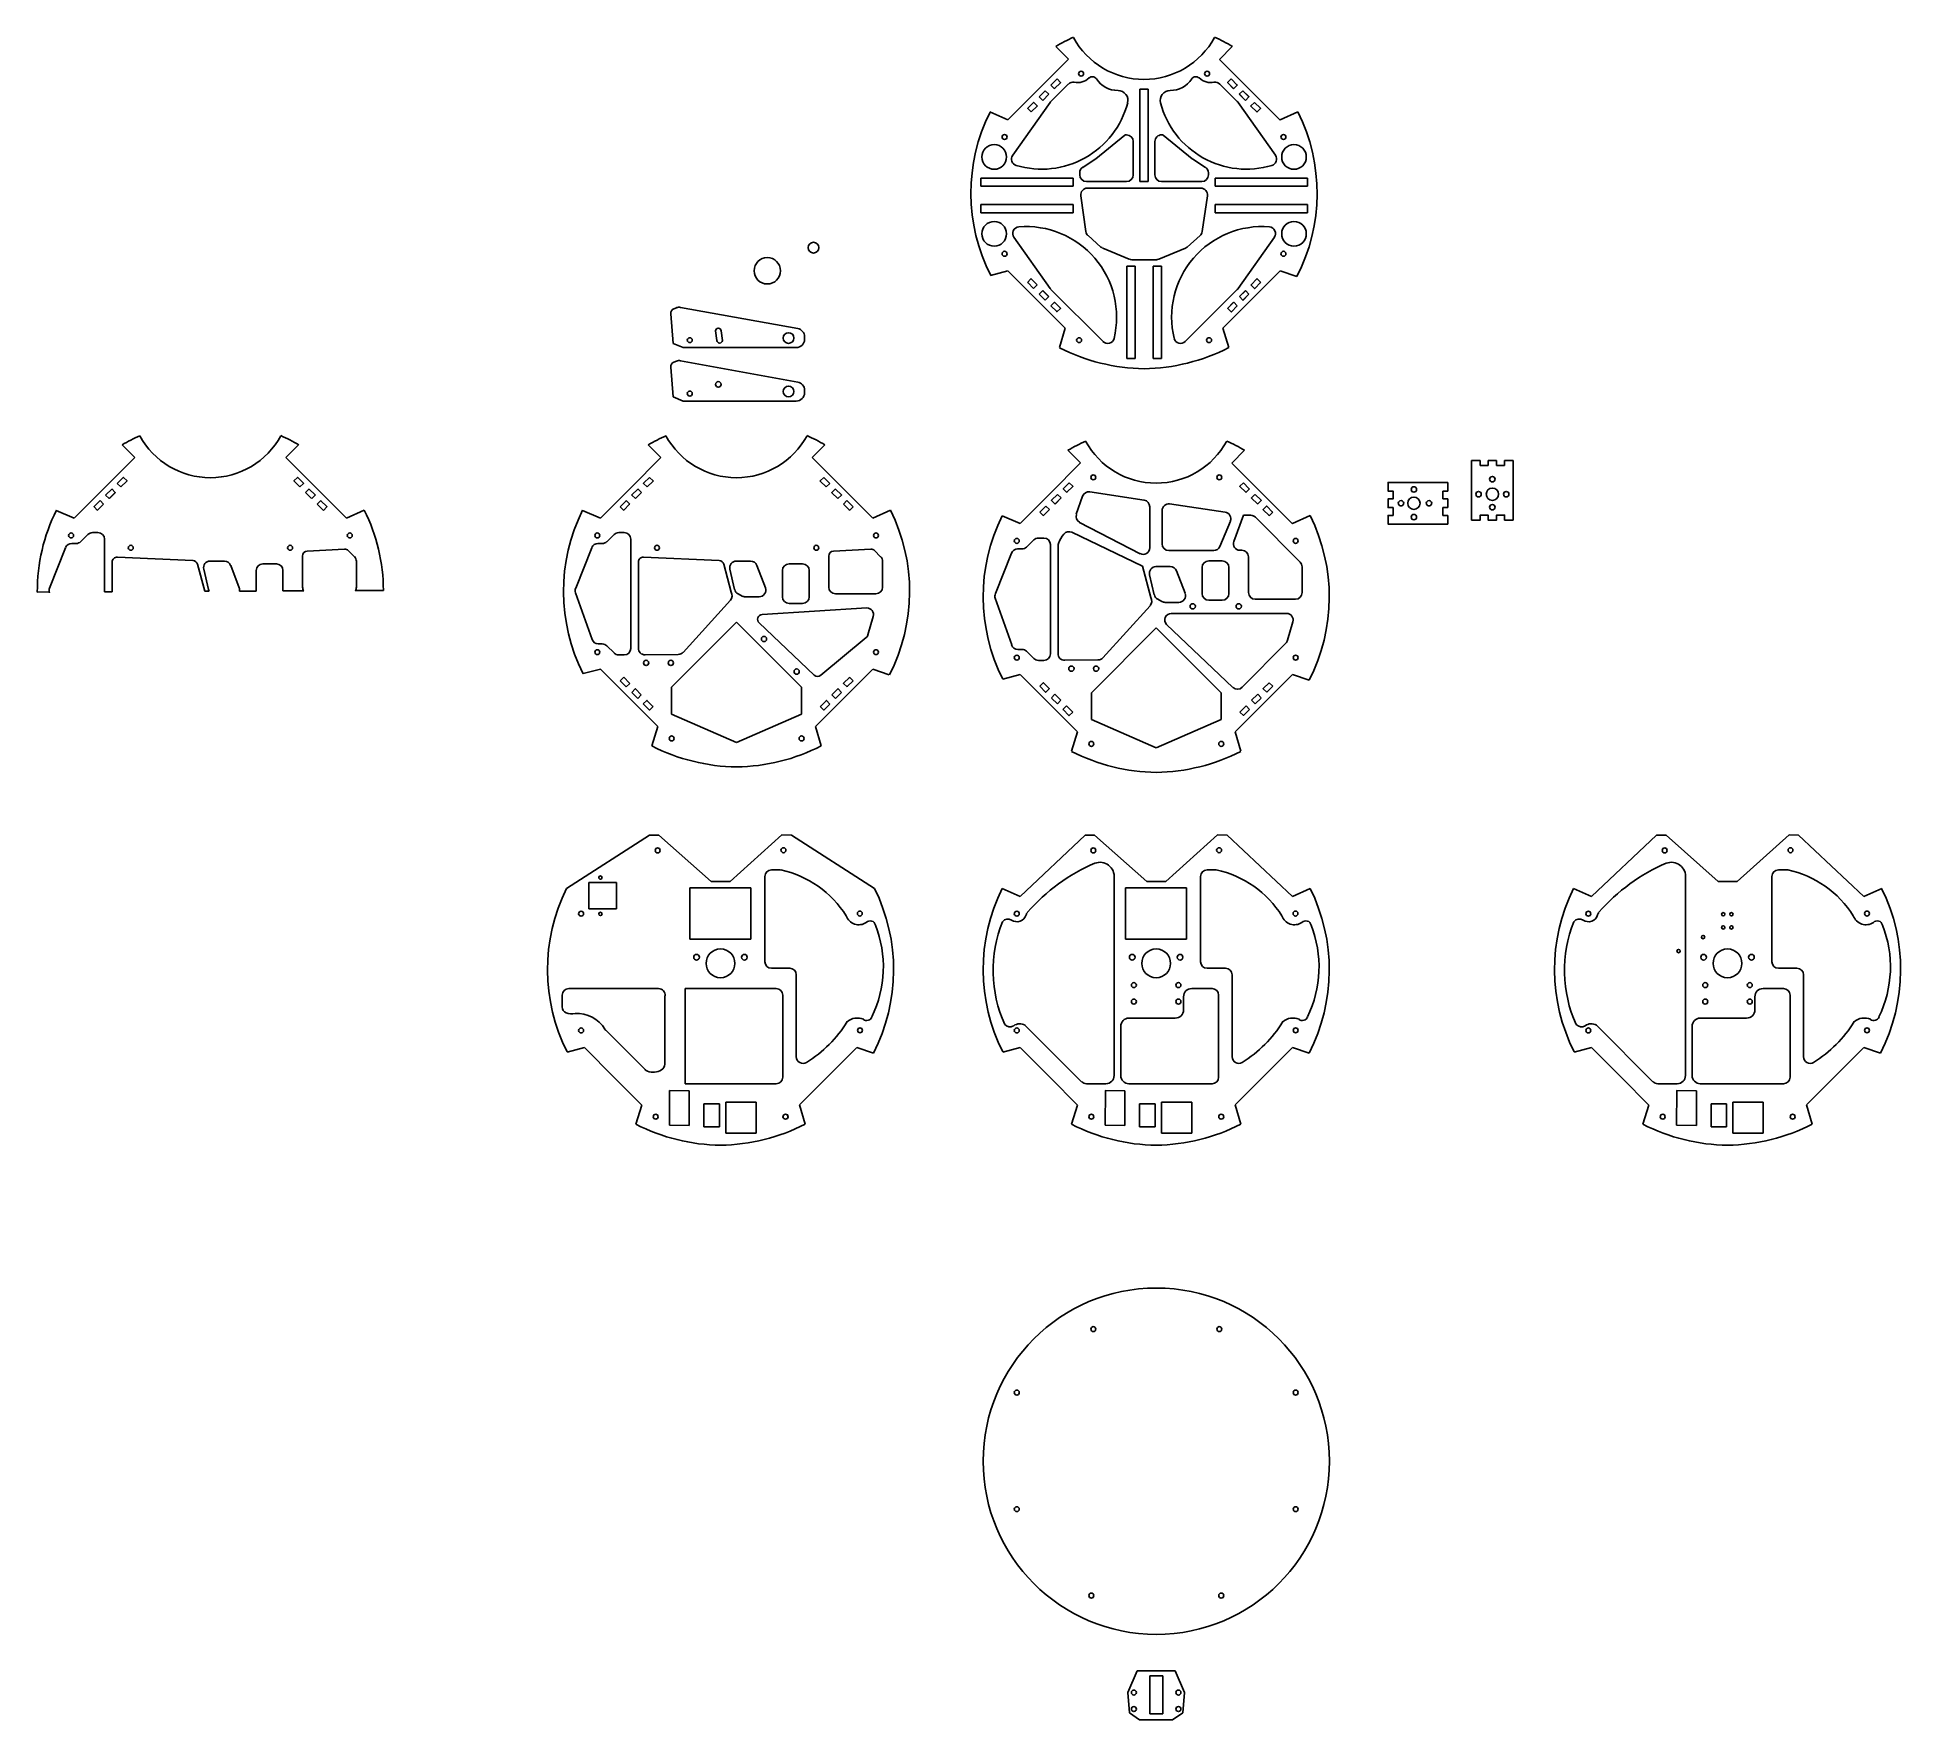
# Model space of a CAD drawing. Header units: millimetres. Extents: x 2602 to 6393, y 716 to 3156.
# Drawn here: x 2602 to 3733, y 716 to 1737 of the extents above; entities outside this region: 1.
import ezdxf

# ---------------------------------------------------------------- set-up
doc = ezdxf.new("R2010")
doc.units = ezdxf.units.MM

msp = doc.modelspace()

# ---------------------------------------------------------------- linework, layer by layer
for p, q in [((3227.8, 1723.3), (3220.1, 1731)), ((3319.5, 1723.2), (3327.1, 1730.9)), ((3209.5, 1704.9), (3227.8, 1723.3)), ((3337.9, 1704.8), (3319.5, 1723.2)), ((3217.2, 1707.6), (3220.8, 1711.2)), ((3217.2, 1697.6), (3227.7, 1708.2)), ((3217.3, 1707.7), (3217.2, 1707.6)), ((3217.2, 1707.6), (3219.4, 1705.4)), ((3220.8, 1711.2), (3220.9, 1711.3)), ((3220.9, 1711.3), (3223.1, 1709.1)), ((3223, 1709), (3223.1, 1709.1)), ((3330.2, 1697.6), (3319.6, 1708.2)), ((3326.5, 1711.3), (3324.3, 1709.1)), ((3324.4, 1709), (3324.3, 1709.1)), ((3328, 1705.4), (3324.4, 1709)), ((3326.6, 1711.2), (3326.5, 1711.3)), ((3330.2, 1707.6), (3326.6, 1711.2)), ((3330.2, 1707.6), (3328, 1705.4)), ((3330.1, 1707.7), (3330.2, 1707.6)), ((3209.5, 1704.9), (3191.1, 1686.5)), ((3216.7, 1697.1), (3194, 1665)), ((3206.7, 1697), (3203.1, 1693.5)), ((3206.7, 1697), (3206.8, 1697.1)), ((3206.8, 1697.1), (3208.9, 1695)), ((3210.1, 1700.5), (3213.8, 1704.2)), ((3210.2, 1700.6), (3210.1, 1700.5)), ((3210.1, 1700.5), (3212.3, 1698.3)), ((3216, 1702), (3212.3, 1698.3)), ((3213.8, 1704.2), (3216, 1702)), ((3215.9, 1702), (3216, 1702)), ((3219.4, 1705.5), (3219.4, 1705.4)), ((3271.1, 1705.1), (3276.1, 1705.1)), ((3271.1, 1649.1), (3271.1, 1705.1)), ((3276.1, 1705.1), (3276.1, 1649.1)), ((3327.9, 1705.5), (3328, 1705.4)), ((3330.7, 1697.1), (3353.4, 1665)), ((3333.5, 1704.2), (3331.4, 1702)), ((3331.5, 1702), (3331.4, 1702)), ((3331.4, 1702), (3335.1, 1698.3)), ((3337.2, 1700.5), (3333.5, 1704.2)), ((3337.2, 1700.5), (3335.1, 1698.3)), ((3337.2, 1700.6), (3337.2, 1700.5)), ((3337.9, 1704.8), (3356.3, 1686.4)), ((3340.6, 1697.1), (3338.5, 1695)), ((3340.7, 1697), (3340.6, 1697.1)), ((3340.7, 1697), (3344.2, 1693.5)), ((3191.1, 1686.5), (3180.2, 1691.3)), ((3203.1, 1693.5), (3203.1, 1693.4)), ((3203.1, 1693.4), (3205.2, 1691.3)), ((3205.3, 1691.4), (3208.8, 1694.9)), ((3208.8, 1694.9), (3208.9, 1695)), ((3338.5, 1694.9), (3338.5, 1695)), ((3342.1, 1691.4), (3338.5, 1694.9)), ((3342.1, 1691.4), (3342.2, 1691.3)), ((3344.3, 1693.4), (3342.2, 1691.3)), ((3344.2, 1693.5), (3344.3, 1693.4)), ((3356.2, 1686.6), (3367, 1691.3)), ((3262.1, 1677.2), (3244.5, 1662.9)), ((3263.1, 1677.4), (3262.7, 1677.4)), ((3267.1, 1658.8), (3267.1, 1673.4)), ((3280.2, 1658.8), (3280.3, 1673.4)), ((3284.3, 1677.4), (3284.7, 1677.4)), ((3285.3, 1677.2), (3302.9, 1662.9)), ((3244.1, 1662.7), (3236.5, 1657.7)), ((3303.3, 1662.6), (3310.9, 1657.7)), ((3174.7, 1651.2), (3174.7, 1646.2)), ((3230.7, 1651.2), (3174.7, 1651.2)), ((3230.7, 1646.2), (3230.7, 1651.2)), ((3234.7, 1654.4), (3234.7, 1653.1)), ((3267.1, 1653.1), (3267.1, 1658.8)), ((3280.2, 1653.1), (3280.2, 1658.8)), ((3312.7, 1654.4), (3312.7, 1653.1)), ((3316.7, 1646.2), (3316.7, 1651.2)), ((3316.7, 1651.2), (3372.7, 1651.2)), ((3372.7, 1651.2), (3372.7, 1646.2)), ((3174.7, 1646.2), (3230.7, 1646.2)), ((3235.3, 1640.5), (3238.4, 1618.7)), ((3263.1, 1649.1), (3238.7, 1649.1)), ((3273.6, 1645.1), (3239.3, 1645.1)), ((3276.1, 1649.1), (3271.1, 1649.1)), ((3273.7, 1645.1), (3308.1, 1645.1)), ((3284.2, 1649.1), (3308.7, 1649.1)), ((3312.1, 1640.5), (3309, 1618.7)), ((3372.7, 1646.2), (3316.7, 1646.2)), ((3174.7, 1630.2), (3174.7, 1635.2)), ((3230.7, 1635.2), (3174.7, 1635.2)), ((3174.7, 1630.2), (3230.7, 1630.2)), ((3230.7, 1630.2), (3230.7, 1635.2)), ((3316.7, 1630.2), (3316.7, 1635.2)), ((3316.7, 1635.2), (3372.7, 1635.2)), ((3372.7, 1630.2), (3316.7, 1630.2)), ((3372.7, 1630.2), (3372.7, 1635.2)), ((3239.7, 1616.3), (3247.5, 1609.4)), ((3307.7, 1616.3), (3299.9, 1609.4)), ((3216.7, 1584.3), (3194.7, 1615.3)), ((3248.6, 1608.7), (3264.7, 1602)), ((3298.8, 1608.7), (3282.6, 1602)), ((3330.7, 1584.2), (3352.7, 1615.3)), ((3191.1, 1594.9), (3180.6, 1592.2)), ((3209.5, 1576.5), (3191.1, 1594.9)), ((3268.2, 1597.7), (3263.2, 1597.7)), ((3263.2, 1597.7), (3263.2, 1541.7)), ((3266.3, 1601.7), (3273.7, 1601.7)), ((3268.2, 1541.7), (3268.2, 1597.7)), ((3281.3, 1601.7), (3273.7, 1601.7)), ((3284.2, 1597.7), (3279.2, 1597.7)), ((3279.2, 1597.7), (3279.2, 1541.7)), ((3284.2, 1541.7), (3284.2, 1597.7)), ((3337.9, 1576.5), (3356.3, 1594.9)), ((3356.3, 1594.9), (3366.3, 1591.5)), ((3205.1, 1590.1), (3203, 1587.9)), ((3203.1, 1587.8), (3203, 1587.9)), ((3203.1, 1587.8), (3206.6, 1584.3)), ((3205.2, 1590), (3205.1, 1590.1)), ((3208.8, 1586.5), (3205.2, 1590)), ((3206.6, 1584.3), (3206.7, 1584.2)), ((3208.8, 1586.4), (3206.7, 1584.2)), ((3208.8, 1586.5), (3208.8, 1586.4)), ((3212.2, 1583), (3210.1, 1580.8)), ((3212.3, 1582.9), (3212.2, 1583)), ((3212.2, 1583), (3215.9, 1579.3)), ((3217.1, 1583.7), (3248.8, 1552.1)), ((3330.2, 1583.7), (3298.6, 1552.1)), ((3335.2, 1583), (3331.5, 1579.3)), ((3335.1, 1582.9), (3335.2, 1583)), ((3335.2, 1583), (3337.3, 1580.8)), ((3338.5, 1586.4), (3340.7, 1584.2)), ((3338.6, 1586.4), (3338.5, 1586.4)), ((3338.6, 1586.4), (3342.1, 1590)), ((3340.8, 1584.3), (3340.7, 1584.2)), ((3344.3, 1587.8), (3340.8, 1584.3)), ((3342.1, 1590), (3342.2, 1590.1)), ((3342.2, 1590.1), (3344.4, 1587.9)), ((3344.3, 1587.8), (3344.4, 1587.9)), ((2988.5, 1572), (2990.2, 1572.6)), ((2992.6, 1572.8), (3063.7, 1559.9)), ((3209.5, 1576.5), (3225.9, 1560.1)), ((3213.8, 1577.1), (3210.1, 1580.8)), ((3213.7, 1577.2), (3213.8, 1577.1)), ((3215.9, 1579.3), (3213.8, 1577.1)), ((3219.3, 1575.9), (3217.1, 1573.8)), ((3217.2, 1573.7), (3217.1, 1573.8)), ((3217.1, 1573.8), (3220.7, 1570.2)), ((3219.4, 1575.8), (3219.3, 1575.9)), ((3219.3, 1575.9), (3222.9, 1572.3)), ((3223, 1572.2), (3220.8, 1570.1)), ((3222.9, 1572.3), (3223, 1572.2)), ((3337.9, 1576.5), (3321.5, 1560.1)), ((3324.5, 1572.3), (3324.4, 1572.2)), ((3324.4, 1572.2), (3326.5, 1570.1)), ((3328.1, 1575.9), (3324.5, 1572.3)), ((3330.2, 1573.8), (3326.6, 1570.1)), ((3328, 1575.8), (3328.1, 1575.9)), ((3328.1, 1575.9), (3330.2, 1573.8)), ((3330.2, 1573.7), (3330.2, 1573.8)), ((3331.5, 1579.3), (3333.6, 1577.1)), ((3333.6, 1577.1), (3337.3, 1580.8)), ((3333.7, 1577.2), (3333.6, 1577.1)), ((3337.9, 1576.5), (3337.9, 1576.5)), ((2988.1, 1550.9), (2986.6, 1568.9)), ((3220.7, 1570.2), (3220.8, 1570.1)), ((3225.9, 1560.1), (3222.3, 1548.4)), ((3321.5, 1560.1), (3325, 1548.4)), ((3326.6, 1570.1), (3326.5, 1570.1)), ((2994.1, 1548.4), (2988.1, 1550.9)), ((2994.1, 1548.4), (3062.8, 1548.4)), ((3014.6, 1552.8), (3013.8, 1558.5)), ((3018, 1552.8), (3017.2, 1558.5)), ((3067.8, 1555), (3067.8, 1553.4)), ((2988.5, 1539.6), (2990.2, 1540.2)), ((2992.6, 1540.4), (3063.7, 1527.5)), ((3263.2, 1541.7), (3268.2, 1541.7)), ((3284.2, 1541.7), (3279.2, 1541.7)), ((2988.1, 1518.5), (2986.6, 1536.5)), ((2994.1, 1516), (2988.1, 1518.5)), ((2994.1, 1516), (3062.8, 1516)), ((3067.8, 1522.6), (3067.8, 1521)), ((2643.3, 1463.4), (2661.6, 1481.8)), ((2661.6, 1481.8), (2653.9, 1489.5)), ((2753.3, 1481.7), (2761, 1489.4)), ((2771.7, 1463.3), (2753.3, 1481.7)), ((2962.4, 1463.4), (2980.7, 1481.8)), ((2980.7, 1481.8), (2973, 1489.5)), ((3072.4, 1481.7), (3080.1, 1489.4)), ((3090.8, 1463.3), (3072.4, 1481.7)), ((3235.2, 1478.5), (3227.5, 1486.2)), ((3326.9, 1478.4), (3334.6, 1486.1)), ((2654.6, 1469.7), (2654.7, 1469.7)), ((2654.7, 1469.7), (2656.9, 1467.6)), ((2760.3, 1469.7), (2758.1, 1467.6)), ((2760.4, 1469.7), (2760.3, 1469.7)), ((2973.7, 1469.7), (2973.8, 1469.7)), ((2973.8, 1469.7), (2976, 1467.6)), ((3079.4, 1469.7), (3077.2, 1467.6)), ((3079.5, 1469.7), (3079.4, 1469.7)), ((3216.9, 1460.1), (3235.2, 1478.5)), ((3345.3, 1460), (3326.9, 1478.4)), ((3472.3, 1477), (3472.3, 1480)), ((3472.3, 1477), (3472.3, 1480)), ((3472.3, 1480), (3477.5, 1480)), ((3477.5, 1477), (3477.5, 1480)), ((3482.3, 1477), (3482.3, 1480)), ((3482.3, 1477), (3482.3, 1480)), ((3482.3, 1480), (3487.5, 1480)), ((3487.5, 1477), (3487.5, 1480)), ((3492.3, 1477), (3492.3, 1480)), ((3492.3, 1477), (3492.3, 1480)), ((3492.3, 1480), (3497.5, 1480)), ((3497.5, 1477), (3497.5, 1480)), ((2643.3, 1463.4), (2624.9, 1445)), ((2644, 1459.1), (2643.9, 1459)), ((2643.9, 1459), (2646.1, 1456.8)), ((2649.8, 1460.5), (2646.1, 1456.8)), ((2647.6, 1462.7), (2649.8, 1460.5)), ((2649.7, 1460.4), (2649.8, 1460.5)), ((2651.1, 1466.1), (2651, 1466)), ((2651, 1466), (2653.2, 1463.9)), ((2653.2, 1464), (2653.2, 1463.9)), ((2656.8, 1467.5), (2656.9, 1467.6)), ((2758.2, 1467.5), (2758.1, 1467.6)), ((2761.7, 1464), (2761.8, 1463.9)), ((2764, 1466), (2761.8, 1463.9)), ((2763.9, 1466.1), (2764, 1466)), ((2767.3, 1462.7), (2765.2, 1460.5)), ((2765.3, 1460.4), (2765.2, 1460.5)), ((2771, 1459), (2768.9, 1456.8)), ((2771, 1459.1), (2771, 1459)), ((2771.7, 1463.3), (2790.1, 1444.9)), ((2962.4, 1463.4), (2944, 1445)), ((2963.1, 1459.1), (2963, 1459)), ((2963, 1459), (2965.2, 1456.8)), ((2968.9, 1460.5), (2965.2, 1456.8)), ((2966.7, 1462.7), (2968.9, 1460.5)), ((2968.8, 1460.4), (2968.9, 1460.5)), ((2970.2, 1466.1), (2970.1, 1466)), ((2970.1, 1466), (2972.3, 1463.9)), ((2972.4, 1464), (2972.3, 1463.9)), ((2975.9, 1467.5), (2976, 1467.6)), ((3077.3, 1467.5), (3077.2, 1467.6)), ((3080.8, 1464), (3080.9, 1463.9)), ((3083.1, 1466), (3080.9, 1463.9)), ((3083, 1466.1), (3083.1, 1466)), ((3086.5, 1462.7), (3084.3, 1460.5)), ((3084.4, 1460.4), (3084.3, 1460.5)), ((3090.2, 1459), (3088, 1456.8)), ((3090.1, 1459.1), (3090.2, 1459)), ((3090.8, 1463.3), (3109.2, 1444.9)), ((3216.9, 1460.1), (3198.5, 1441.7)), ((3221.2, 1459.4), (3223.4, 1457.2)), ((3224.7, 1462.8), (3224.6, 1462.7)), ((3224.6, 1462.7), (3226.8, 1460.6)), ((3226.8, 1460.7), (3226.8, 1460.6)), ((3228.2, 1466.4), (3228.3, 1466.4)), ((3228.3, 1466.4), (3230.5, 1464.3)), ((3230.4, 1464.2), (3230.5, 1464.3)), ((3232.6, 1447.3), (3236.4, 1458.3)), ((3240.8, 1460.9), (3273.7, 1455.8)), ((3333.9, 1466.4), (3331.7, 1464.3)), ((3331.8, 1464.2), (3331.7, 1464.3)), ((3334, 1466.4), (3333.9, 1466.4)), ((3335.3, 1460.7), (3335.4, 1460.6)), ((3337.6, 1462.7), (3335.4, 1460.6)), ((3337.5, 1462.8), (3337.6, 1462.7)), ((3340.9, 1459.4), (3338.8, 1457.2)), ((3345.3, 1460), (3363.7, 1441.6)), ((3454.8, 1466.6), (3457.8, 1466.6)), ((3454.8, 1466.6), (3457.8, 1466.6)), ((3454.8, 1461.4), (3457.8, 1461.4)), ((3457.8, 1466.6), (3457.8, 1461.4)), ((2624.9, 1445), (2614, 1449.7)), ((2640.5, 1455.5), (2636.9, 1452)), ((2636.9, 1452), (2636.9, 1451.9)), ((2636.9, 1451.9), (2639, 1449.7)), ((2639.1, 1449.8), (2642.6, 1453.4)), ((2640.5, 1455.5), (2640.6, 1455.6)), ((2640.6, 1455.6), (2642.7, 1453.5)), ((2642.6, 1453.4), (2642.7, 1453.5)), ((2774.4, 1455.6), (2772.3, 1453.5)), ((2772.3, 1453.4), (2772.3, 1453.5)), ((2775.9, 1449.8), (2772.3, 1453.4)), ((2774.5, 1455.5), (2774.4, 1455.6)), ((2774.5, 1455.5), (2778, 1452)), ((2775.9, 1449.8), (2776, 1449.7)), ((2778.1, 1451.9), (2776, 1449.7)), ((2778, 1452), (2778.1, 1451.9)), ((2790, 1445), (2800.8, 1449.8)), ((2944, 1445), (2933.1, 1449.7)), ((2956.1, 1452), (2956, 1451.9)), ((2956, 1451.9), (2958.1, 1449.7)), ((2959.6, 1455.5), (2956.1, 1452)), ((2958.2, 1449.8), (2961.7, 1453.4)), ((2959.6, 1455.5), (2959.7, 1455.6)), ((2959.7, 1455.6), (2961.8, 1453.5)), ((2961.7, 1453.4), (2961.8, 1453.5)), ((3093.5, 1455.6), (3091.4, 1453.5)), ((3091.5, 1453.4), (3091.4, 1453.5)), ((3095, 1449.8), (3091.5, 1453.4)), ((3093.6, 1455.5), (3093.5, 1455.6)), ((3093.6, 1455.5), (3097.1, 1452)), ((3095, 1449.8), (3095.1, 1449.7)), ((3097.2, 1451.9), (3095.1, 1449.7)), ((3097.1, 1452), (3097.2, 1451.9)), ((3109.1, 1445), (3120, 1449.8)), ((3214.1, 1452.2), (3210.5, 1448.7)), ((3210.5, 1448.7), (3210.5, 1448.6)), ((3210.5, 1448.6), (3212.6, 1446.4)), ((3212.7, 1446.5), (3216.2, 1450.1)), ((3214.1, 1452.2), (3214.2, 1452.3)), ((3214.2, 1452.3), (3216.3, 1450.2)), ((3216.2, 1450.1), (3216.3, 1450.2)), ((3217.6, 1455.8), (3217.5, 1455.7)), ((3217.5, 1455.7), (3219.7, 1453.5)), ((3223.4, 1457.2), (3219.7, 1453.5)), ((3223.3, 1457.1), (3223.4, 1457.2)), ((3277.1, 1451.9), (3277.1, 1427)), ((3284.6, 1449.6), (3284.6, 1429.3)), ((3322.9, 1448.7), (3289.2, 1453.6)), ((3328.1, 1430.9), (3334, 1446.7)), ((3334, 1446.7), (3338.4, 1446.7)), ((3338.9, 1457.1), (3338.8, 1457.2)), ((3344.6, 1455.7), (3342.5, 1453.5)), ((3344.6, 1455.8), (3344.6, 1455.7)), ((3348, 1452.3), (3345.9, 1450.2)), ((3345.9, 1450.1), (3345.9, 1450.2)), ((3349.5, 1446.5), (3345.9, 1450.1)), ((3348.1, 1452.2), (3348, 1452.3)), ((3348.1, 1452.2), (3351.6, 1448.7)), ((3349.5, 1446.5), (3349.6, 1446.4)), ((3351.7, 1448.6), (3349.6, 1446.4)), ((3351.6, 1448.7), (3351.7, 1448.6)), ((3363.6, 1441.7), (3374.4, 1446.5)), ((3454.8, 1456.6), (3457.8, 1456.6)), ((3454.8, 1456.6), (3457.8, 1456.6)), ((3454.8, 1451.4), (3457.8, 1451.4)), ((3454.8, 1446.6), (3457.8, 1446.6)), ((3454.8, 1446.6), (3457.8, 1446.6)), ((3457.8, 1456.6), (3457.8, 1451.4)), ((3457.8, 1446.6), (3457.8, 1441.4)), ((2636, 1436.2), (2639.3, 1436.2)), ((2955.1, 1436.2), (2958.4, 1436.2)), ((3198.5, 1441.7), (3187.6, 1446.4)), ((3229.9, 1436.4), (3272.7, 1415.8)), ((3234.6, 1442.4), (3271.3, 1423.4)), ((3319.6, 1427.8), (3326, 1443.2)), ((3341.2, 1445.5), (3368.4, 1418.3)), ((3454.8, 1441.4), (3457.8, 1441.4)), ((2609.9, 1402.5), (2619.7, 1427)), ((2623.4, 1429.6), (2626, 1429.6)), ((2628.8, 1430.7), (2633.2, 1435.1)), ((2643.3, 1432.2), (2643.3, 1400.3)), ((2766.2, 1425), (2788.8, 1426.2)), ((2791.1, 1425.3), (2794.8, 1421.6)), ((2929, 1402.5), (2938.8, 1427)), ((2942.5, 1429.6), (2945.1, 1429.6)), ((2947.9, 1430.7), (2952.3, 1435.1)), ((2962.4, 1432.2), (2962.4, 1366)), ((3085.3, 1425), (3107.9, 1426.2)), ((3110.2, 1425.3), (3113.9, 1421.6)), ((3197, 1426.3), (3199.6, 1426.3)), ((3202.4, 1427.4), (3206.8, 1431.8)), ((3209.6, 1432.9), (3212.9, 1432.9)), ((3216.9, 1428.9), (3216.9, 1362.7)), ((3221.5, 1428.3), (3221.5, 1362.8)), ((3288.6, 1425.3), (3315.9, 1425.3)), ((3333, 1425.5), (3331.8, 1425.5)), ((2647.9, 1418.4), (2647.9, 1400.3)), ((2696.9, 1419.2), (2651.1, 1421.4)), ((2699.7, 1417), (2704, 1400.6)), ((2703.4, 1414), (2706.3, 1401.7)), ((2716, 1418.9), (2707.3, 1418.9)), ((2725, 1402.7), (2719.8, 1416.3)), ((2735.3, 1413.2), (2735.3, 1400.7)), ((2747.5, 1417.2), (2739.3, 1417.2)), ((2751.5, 1400.8), (2751.5, 1413.2)), ((2763.4, 1403.1), (2763.4, 1422)), ((2796, 1418.8), (2796, 1403.1)), ((2967, 1418.4), (2967, 1366.1)), ((3016, 1419.2), (2970.2, 1421.4)), ((3018.8, 1417), (3023.3, 1400.1)), ((3022.5, 1414), (3025.4, 1401.7)), ((3035.1, 1418.9), (3026.4, 1418.9)), ((3044.1, 1402.7), (3038.9, 1416.3)), ((3054.4, 1413.2), (3054.4, 1397.3)), ((3066.6, 1417.2), (3058.4, 1417.2)), ((3070.6, 1397.3), (3070.6, 1413.2)), ((3082.5, 1403.1), (3082.5, 1422)), ((3115.1, 1418.8), (3115.1, 1403.1)), ((3183.5, 1399.2), (3193.3, 1423.7)), ((3272.7, 1415.8), (3277.8, 1396.8)), ((3289.6, 1415.6), (3280.9, 1415.6)), ((3298.6, 1399.4), (3293.4, 1413)), ((3308.9, 1415.1), (3308.9, 1399.2)), ((3321.1, 1419.1), (3312.9, 1419.1)), ((3325.1, 1399.2), (3325.1, 1415.1)), ((3337, 1399.8), (3337, 1421.5)), ((3369.5, 1415.5), (3369.5, 1399.8)), ((3277, 1410.7), (3279.9, 1398.4)), ((2602.5, 1400.1), (2609.7, 1400.2)), ((2643.3, 1400.3), (2647.9, 1400.3)), ((2704, 1400.6), (2706.8, 1400.6)), ((2725.2, 1400.7), (2735.3, 1400.7)), ((2751.5, 1400.8), (2764.1, 1400.9)), ((2795.3, 1401), (2812.4, 1401.1)), ((2928.9, 1399.7), (2938.9, 1371.4)), ((2994.2, 1363.6), (3022.9, 1395.2)), ((3027.5, 1399.1), (3030, 1397.7)), ((3031.9, 1397.3), (3040.3, 1397.3)), ((3105.6, 1390.5), (3042.1, 1386.6)), ((3058.4, 1393.3), (3066.6, 1393.3)), ((3111.1, 1399.1), (3086.5, 1399.1)), ((3183.4, 1396.4), (3193.4, 1368.1)), ((3248.7, 1360.3), (3277.4, 1391.9)), ((3282, 1395.8), (3284.5, 1394.4)), ((3286.4, 1393.9), (3294.8, 1393.9)), ((3312.9, 1395.2), (3321.1, 1395.2)), ((3365.5, 1395.8), (3341, 1395.8)), ((2987.2, 1342.4), (3026.6, 1381.8)), ((3066, 1342.4), (3026.6, 1381.8)), ((3040.2, 1381.4), (3073.6, 1349.8)), ((3106.2, 1374.2), (3109.4, 1385.4)), ((3287.3, 1380.5), (3327.6, 1342.3)), ((3360.1, 1387.2), (3290.2, 1387.2)), ((3360.7, 1370.9), (3363.9, 1382.1)), ((2942.7, 1368.7), (2945.1, 1368.7)), ((2947.9, 1367.6), (2952.3, 1363.2)), ((3077.6, 1349.7), (3105.2, 1372.5)), ((3241.7, 1339.1), (3281.1, 1378.5)), ((3320.5, 1339.1), (3281.1, 1378.5)), ((3333.2, 1342.4), (3359.7, 1369.2)), ((2955.1, 1362), (2958.4, 1362)), ((2971.1, 1362.1), (2991.2, 1362.3)), ((3197.1, 1365.4), (3199.6, 1365.4)), ((3202.4, 1364.3), (3206.8, 1359.9)), ((3209.6, 1358.7), (3212.9, 1358.7)), ((3225.6, 1358.8), (3245.7, 1359)), ((2944, 1353.4), (2933.5, 1350.7)), ((2962.4, 1335), (2944, 1353.4)), ((2958.1, 1348.5), (2955.9, 1346.4)), ((2956, 1346.3), (2955.9, 1346.4)), ((2956, 1346.3), (2959.5, 1342.8)), ((2961.7, 1344.9), (2958.1, 1348.5)), ((2958.1, 1348.5), (2958.1, 1348.5)), ((2961.8, 1344.8), (2959.6, 1342.7)), ((2961.7, 1344.9), (2961.8, 1344.8)), ((3090.8, 1335), (3109.2, 1353.4)), ((3091.5, 1344.9), (3091.4, 1344.8)), ((3091.4, 1344.8), (3093.6, 1342.7)), ((3091.5, 1344.9), (3095.1, 1348.4)), ((3097.2, 1346.3), (3093.7, 1342.8)), ((3095.1, 1348.5), (3097.3, 1346.4)), ((3095.1, 1348.4), (3095.1, 1348.5)), ((3097.2, 1346.3), (3097.3, 1346.4)), ((3109.2, 1353.4), (3119.2, 1350)), ((3198.5, 1350.1), (3188, 1347.4)), ((3216.9, 1331.7), (3198.5, 1350.1)), ((3212.5, 1345.2), (3210.4, 1343.1)), ((3212.6, 1345.2), (3212.5, 1345.2)), ((3216.2, 1341.6), (3212.6, 1345.2)), ((3345.3, 1331.7), (3363.7, 1350.1)), ((3346, 1341.6), (3349.5, 1345.1)), ((3349.5, 1345.1), (3349.6, 1345.2)), ((3349.6, 1345.2), (3351.8, 1343.1)), ((3363.7, 1350.1), (3373.7, 1346.7)), ((2959.5, 1342.8), (2959.6, 1342.7)), ((2962.4, 1335), (2978.8, 1318.6)), ((2965.1, 1341.5), (2963, 1339.3)), ((2965.2, 1341.4), (2965.1, 1341.5)), ((2966.6, 1335.7), (2966.7, 1335.6)), ((2968.8, 1337.8), (2966.7, 1335.6)), ((2972.2, 1334.4), (2970, 1332.3)), ((2972.3, 1334.3), (2972.2, 1334.4)), ((2987.2, 1326.1), (2987.2, 1342.4)), ((3066, 1326.1), (3066, 1342.4)), ((3090.8, 1335), (3074.4, 1318.6)), ((3080.9, 1334.3), (3081, 1334.4)), ((3081, 1334.4), (3083.1, 1332.2)), ((3084.4, 1337.8), (3086.5, 1335.6)), ((3086.6, 1335.7), (3086.5, 1335.6)), ((3088, 1341.4), (3088.1, 1341.5)), ((3088.1, 1341.5), (3090.2, 1339.3)), ((3090.8, 1335), (3090.8, 1335)), ((3093.7, 1342.8), (3093.6, 1342.7)), ((3210.5, 1343), (3210.4, 1343.1)), ((3210.5, 1343), (3214, 1339.5)), ((3214, 1339.5), (3214.1, 1339.4)), ((3216.2, 1341.5), (3214.1, 1339.4)), ((3216.2, 1341.6), (3216.2, 1341.5)), ((3219.6, 1338.2), (3217.5, 1336)), ((3219.7, 1338.1), (3219.6, 1338.2)), ((3223.3, 1334.5), (3221.2, 1332.3)), ((3241.7, 1322.8), (3241.7, 1339.1)), ((3320.5, 1322.8), (3320.5, 1339.1)), ((3338.9, 1334.5), (3341, 1332.3)), ((3342.5, 1338.1), (3342.6, 1338.2)), ((3342.6, 1338.2), (3344.7, 1336)), ((3346, 1341.6), (3345.9, 1341.5)), ((3345.9, 1341.5), (3348.1, 1339.4)), ((3348.2, 1339.5), (3348.1, 1339.4)), ((3351.7, 1343), (3348.2, 1339.5)), ((3351.7, 1343), (3351.8, 1343.1)), ((2970.1, 1332.2), (2970, 1332.3)), ((2975.9, 1330.7), (2973.7, 1328.5)), ((2973.7, 1328.6), (2973.7, 1328.5)), ((2975.8, 1330.8), (2975.9, 1330.7)), ((3026.6, 1309), (2987.2, 1326.1)), ((3026.6, 1309), (3066, 1326.1)), ((3077.4, 1330.8), (3077.3, 1330.7)), ((3077.3, 1330.7), (3079.4, 1328.5)), ((3079.5, 1328.6), (3079.4, 1328.5)), ((3083.1, 1332.2), (3083.1, 1332.2)), ((3216.9, 1331.7), (3233.3, 1315.3)), ((3221.1, 1332.4), (3221.2, 1332.3)), ((3226.7, 1331.1), (3224.5, 1328.9)), ((3224.6, 1328.9), (3224.5, 1328.9)), ((3226.8, 1331), (3226.7, 1331.1)), ((3228.1, 1325.3), (3228.2, 1325.2)), ((3230.4, 1327.4), (3228.2, 1325.2)), ((3230.3, 1327.5), (3230.4, 1327.4)), ((3281.1, 1305.7), (3241.7, 1322.8)), ((3281.1, 1305.7), (3320.5, 1322.8)), ((3345.3, 1331.7), (3328.9, 1315.3)), ((3331.9, 1327.5), (3331.8, 1327.4)), ((3331.8, 1327.4), (3333.9, 1325.2)), ((3334, 1325.3), (3333.9, 1325.2)), ((3335.4, 1331), (3335.5, 1331.1)), ((3335.5, 1331.1), (3337.6, 1328.9)), ((3337.6, 1328.9), (3337.6, 1328.9)), ((3341.1, 1332.4), (3341, 1332.3)), ((3345.3, 1331.7), (3345.3, 1331.7)), ((2978.8, 1318.6), (2975.2, 1306.9)), ((3074.4, 1318.6), (3077.9, 1306.9)), ((3233.3, 1315.3), (3229.7, 1303.6)), ((3328.9, 1315.3), (3332.4, 1303.6)), ((2973.8, 1252.8), (2923.4, 1220.3)), ((2973.8, 1252.8), (2979.5, 1252.8)), ((2979.5, 1252.8), (3011.1, 1224.7)), ((3054.1, 1252.9), (3022.6, 1224.7)), ((3059.9, 1252.8), (3054.1, 1252.9)), ((3059.9, 1252.8), (3110.2, 1220.4)), ((3238, 1252.8), (3198.5, 1215.6)), ((3238, 1252.8), (3243.7, 1252.8)), ((3243.7, 1252.8), (3275.3, 1224.7)), ((3318.3, 1252.9), (3286.8, 1224.7)), ((3324.1, 1252.8), (3318.3, 1252.9)), ((3324.1, 1252.8), (3363.6, 1215.6)), ((3584.5, 1252.8), (3545, 1215.6)), ((3584.5, 1252.8), (3590.3, 1252.8)), ((3590.3, 1252.8), (3621.8, 1224.7)), ((3664.8, 1252.9), (3633.3, 1224.7)), ((3670.6, 1252.8), (3664.8, 1252.9)), ((3670.6, 1252.8), (3710.1, 1215.6)), ((2944, 1224), (2937, 1224)), ((2937, 1224), (2937, 1208)), ((2944, 1224), (2953.7, 1224)), ((2953.7, 1224), (2953.7, 1208)), ((2998.3, 1220.7), (3035.3, 1220.7)), ((2998.3, 1189.7), (2998.3, 1220.7)), ((3011.1, 1224.7), (3022.6, 1224.7)), ((3035.3, 1220.7), (3035.3, 1189.7)), ((3043.7, 1176), (3043.7, 1227.7)), ((3047.7, 1231.7), (3053.3, 1231.7)), ((3255.5, 1163.7), (3255.5, 1226.8)), ((3262.5, 1220.7), (3299.5, 1220.7)), ((3262.5, 1189.7), (3262.5, 1220.7)), ((3275.3, 1224.7), (3281.1, 1224.7)), ((3286.8, 1224.7), (3281, 1224.7)), ((3299.5, 1220.7), (3299.5, 1189.7)), ((3307.9, 1176), (3307.9, 1227.7)), ((3311.9, 1231.7), (3317.5, 1231.7)), ((3602, 1163.7), (3602, 1226.8)), ((3621.8, 1224.7), (3633.3, 1224.7)), ((3654.4, 1176), (3654.4, 1227.7)), ((3658.4, 1231.7), (3664, 1231.7)), ((3198.5, 1215.6), (3187.6, 1220.3)), ((3363.6, 1215.6), (3374.4, 1220.4)), ((3545, 1215.6), (3534.2, 1220.3)), ((3710.1, 1215.6), (3721, 1220.4)), ((2944, 1208), (2937, 1208)), ((2944, 1208), (2953.7, 1208)), ((3035.3, 1189.7), (2998.3, 1189.7)), ((3299.5, 1189.7), (3262.5, 1189.7)), ((3016.7, 1166.2), (3016.7, 1166.2)), ((3016.7, 1166.2), (3016.7, 1166.2)), ((3058.8, 1172), (3047.7, 1172)), ((3062.8, 1118.3), (3062.8, 1168)), ((3280.9, 1166.2), (3280.9, 1166.2)), ((3280.9, 1166.2), (3280.9, 1166.2)), ((3323.1, 1172), (3311.9, 1172)), ((3327.1, 1118.3), (3327.1, 1168)), ((3627.5, 1166.2), (3627.5, 1166.2)), ((3627.5, 1166.2), (3627.5, 1166.2)), ((3669.6, 1172), (3658.4, 1172)), ((3673.6, 1118.3), (3673.6, 1168)), ((2920.8, 1148.6), (2920.8, 1155.7)), ((2924.8, 1159.7), (2979.2, 1159.7)), ((2983.1, 1155.3), (2983, 1113.8)), ((3050.6, 1159.7), (2995.3, 1159.7)), ((2995.3, 1159.7), (2995.3, 1102)), ((3054.6, 1106), (3054.6, 1155.7)), ((3255.5, 1163.7), (3255.5, 1107)), ((3297.6, 1146.8), (3297.6, 1154.7)), ((3314.9, 1159.7), (3302.6, 1159.7)), ((3318.9, 1106), (3318.9, 1155.7)), ((3602, 1163.7), (3602, 1107)), ((3644.1, 1146.8), (3644.1, 1154.7)), ((3661.4, 1159.7), (3649.1, 1159.7)), ((3665.4, 1106), (3665.4, 1155.7)), ((3264.5, 1141.8), (3292.6, 1141.8)), ((3611, 1141.8), (3639.1, 1141.8)), ((2971.1, 1110.6), (2947.3, 1134.4)), ((3201.4, 1137.6), (3235.8, 1103.2)), ((3259.5, 1136.8), (3259.5, 1107)), ((3548, 1137.6), (3582.3, 1103.2)), ((3606, 1136.8), (3606, 1107)), ((2934.3, 1123.9), (2923.8, 1121.2)), ((2952.6, 1105.6), (2934.3, 1123.9)), ((3081.1, 1105.6), (3099.4, 1124)), ((3099.4, 1124), (3109.5, 1120.5)), ((3198.5, 1123.9), (3188, 1121.2)), ((3216.9, 1105.6), (3198.5, 1123.9)), ((3345.3, 1105.6), (3363.7, 1124)), ((3363.7, 1124), (3373.7, 1120.5)), ((3545, 1123.9), (3534.5, 1121.2)), ((3563.4, 1105.6), (3545, 1123.9)), ((3691.8, 1105.6), (3710.2, 1124)), ((3710.2, 1124), (3720.2, 1120.5)), ((2952.6, 1105.6), (2969.1, 1089.1)), ((2985.9, 1097.8), (2997.9, 1097.7)), ((2985.9, 1076.8), (2985.9, 1097.8)), ((2995.3, 1102), (3050.6, 1102)), ((2997.9, 1097.7), (2997.9, 1076.7)), ((3081.1, 1105.6), (3064.7, 1089.2)), ((3216.9, 1105.6), (3233.3, 1089.1)), ((3238.7, 1102), (3250.5, 1102)), ((3250.1, 1097.8), (3262.1, 1097.7)), ((3250.1, 1076.8), (3250.2, 1097.8)), ((3262.1, 1097.7), (3262.1, 1076.7)), ((3264.5, 1102), (3314.9, 1102)), ((3345.3, 1105.6), (3328.9, 1089.2)), ((3563.4, 1105.6), (3579.8, 1089.1)), ((3585.2, 1102), (3597, 1102)), ((3596.6, 1097.8), (3608.6, 1097.7)), ((3596.6, 1076.8), (3596.7, 1097.8)), ((3608.6, 1097.7), (3608.6, 1076.7)), ((3611, 1102), (3661.4, 1102)), ((3691.8, 1105.6), (3675.4, 1089.2)), ((2969.1, 1089.1), (2965.5, 1077.4)), ((3006.8, 1089.9), (3016.2, 1089.9)), ((3006.8, 1089.9), (3006.8, 1075.9)), ((3016.2, 1089.9), (3016.2, 1075.9)), ((3020, 1072), (3020, 1090.9)), ((3020, 1090.9), (3038.5, 1090.9)), ((3038.5, 1090.9), (3038.5, 1072)), ((3064.7, 1089.2), (3068.2, 1077.5)), ((3233.3, 1089.1), (3229.7, 1077.4)), ((3271, 1089.9), (3280.4, 1089.9)), ((3271, 1089.9), (3271, 1075.9)), ((3280.4, 1089.9), (3280.4, 1075.9)), ((3284.2, 1072), (3284.2, 1090.9)), ((3284.2, 1090.9), (3302.7, 1090.9)), ((3302.7, 1090.9), (3302.7, 1072)), ((3328.9, 1089.2), (3332.4, 1077.5)), ((3579.8, 1089.1), (3576.2, 1077.4)), ((3617.5, 1089.9), (3626.9, 1089.9)), ((3617.5, 1089.9), (3617.5, 1075.9)), ((3626.9, 1089.9), (3626.9, 1075.9)), ((3630.7, 1072), (3630.7, 1090.9)), ((3630.7, 1090.9), (3649.2, 1090.9)), ((3649.2, 1090.9), (3649.2, 1072)), ((3675.4, 1089.2), (3678.9, 1077.5)), ((2997.9, 1076.7), (2985.9, 1076.8)), ((3006.8, 1075.9), (3016.2, 1075.8)), ((3262.1, 1076.7), (3250.1, 1076.8)), ((3271, 1075.9), (3280.4, 1075.8)), ((3608.6, 1076.7), (3596.6, 1076.8)), ((3617.5, 1075.9), (3626.9, 1075.8)), ((3038.5, 1072), (3020, 1072)), ((3302.7, 1072), (3284.2, 1072)), ((3649.2, 1072), (3630.7, 1072)), ((3263.9, 732.8), (3269.5, 746)), ((3269.5, 746), (3292.5, 746)), ((3298.1, 732.8), (3292.5, 746)), ((3277.1, 719.8), (3277.1, 743)), ((3277.1, 743), (3285, 743)), ((3285, 743), (3285, 719.8)), ((3264.9, 720.5), (3263.9, 732.8)), ((3297.1, 720.5), (3298.1, 732.8)), ((3271, 716.3), (3264.9, 720.5)), ((3281, 716.3), (3271, 716.3)), ((3277.1, 719.8), (3285, 719.8)), ((3281, 716.3), (3291, 716.3)), ((3291, 716.3), (3297.1, 720.5))]:
    msp.add_line(p, q)
for points in [[(3217.3, 1707.7), (3217.4, 1707.8), (3220.8, 1711.2)], [(3330.1, 1707.7), (3329.9, 1707.8), (3326.6, 1711.2)], [(3210.2, 1700.6), (3213.8, 1704.1)], [(3215.9, 1702), (3212.4, 1698.4)], [(3331.5, 1702), (3335, 1698.4)], [(3337.2, 1700.6), (3333.6, 1704.1)], [(3212.3, 1582.9), (3215.8, 1579.4)], [(3335.1, 1582.9), (3331.5, 1579.4)], [(3213.7, 1577.2), (3210.1, 1580.8)], [(3219.4, 1575.8), (3219.5, 1575.7), (3222.9, 1572.3)], [(3328, 1575.8), (3327.8, 1575.7), (3324.5, 1572.3)], [(3333.7, 1577.2), (3337.2, 1580.7)], [(2651.1, 1466.1), (2651.3, 1466.3), (2654.6, 1469.7)], [(2763.9, 1466.1), (2763.7, 1466.3), (2760.4, 1469.7)], [(2970.2, 1466.1), (2970.4, 1466.3), (2973.7, 1469.7)], [(3083, 1466.1), (3082.8, 1466.3), (3079.5, 1469.7)], [(3472.3, 1477), (3472.3, 1447), (3472.3, 1443.8), (3477.5, 1443.8), (3477.5, 1446.8), (3482.3, 1446.8), (3482.3, 1443.8), (3487.5, 1443.8), (3487.5, 1446.8), (3492.3, 1446.8), (3492.3, 1443.8), (3497.5, 1443.8), (3497.5, 1447), (3497.5, 1477)], [(3482.3, 1477), (3477.5, 1477)], [(3492.3, 1477), (3487.5, 1477)], [(2644, 1459.1), (2647.6, 1462.6)], [(2649.7, 1460.4), (2646.2, 1456.9)], [(2765.3, 1460.4), (2768.8, 1456.9)], [(2771, 1459.1), (2767.4, 1462.6)], [(2963.1, 1459.1), (2966.7, 1462.6)], [(2968.8, 1460.4), (2965.3, 1456.9)], [(3084.4, 1460.4), (3087.9, 1456.9)], [(3090.1, 1459.1), (3086.5, 1462.6)], [(3217.6, 1455.8), (3221.2, 1459.3)], [(3224.7, 1462.8), (3224.8, 1463), (3228.2, 1466.4)], [(3337.5, 1462.8), (3337.3, 1463), (3334, 1466.4)], [(3344.6, 1455.8), (3341, 1459.3)], [(3454.8, 1466.6), (3424.8, 1466.6), (3421.7, 1466.6), (3421.7, 1461.4), (3424.7, 1461.4), (3424.7, 1456.6), (3421.7, 1456.6), (3421.7, 1451.4), (3424.7, 1451.4), (3424.7, 1446.6), (3421.7, 1446.6), (3421.7, 1441.4), (3424.8, 1441.4), (3454.8, 1441.4)], [(3454.8, 1456.6), (3454.8, 1461.4)], [(3223.3, 1457.1), (3219.8, 1453.6)], [(3338.9, 1457.1), (3342.4, 1453.6)], [(3454.8, 1446.6), (3454.8, 1451.4)], [(2966.6, 1335.7), (2963.1, 1339.2)], [(2965.2, 1341.4), (2968.7, 1337.9)], [(2972.3, 1334.3), (2972.4, 1334.2), (2975.8, 1330.8)], [(3080.9, 1334.3), (3080.8, 1334.1), (3077.4, 1330.8)], [(3088, 1341.4), (3084.4, 1337.8)], [(3086.6, 1335.7), (3090.1, 1339.2)], [(3221.1, 1332.4), (3217.5, 1335.9)], [(3219.7, 1338.1), (3223.2, 1334.6)], [(3342.5, 1338.1), (3338.9, 1334.5)], [(3341.1, 1332.4), (3344.6, 1335.9)], [(3226.8, 1331), (3226.9, 1330.9), (3230.3, 1327.5)], [(3335.4, 1331), (3335.2, 1330.8), (3331.9, 1327.5)]]:
    msp.add_lwpolyline(points)
for points in [[(3219.4, 1705.5), (3223, 1709)], [(3327.9, 1705.5), (3324.4, 1709)], [(3217.2, 1573.7), (3220.7, 1570.2)], [(3330.2, 1573.7), (3326.6, 1570.1)], [(2653.2, 1464), (2656.8, 1467.5)], [(2761.7, 1464), (2758.2, 1467.5)], [(2972.4, 1464), (2975.9, 1467.5)], [(3080.8, 1464), (3077.3, 1467.5)], [(3226.8, 1460.7), (3230.4, 1464.2)], [(3335.3, 1460.7), (3331.8, 1464.2)], [(2970.1, 1332.2), (2973.7, 1328.6)], [(3083.1, 1332.2), (3079.5, 1328.6)], [(3224.6, 1328.9), (3228.1, 1325.3)], [(3337.6, 1328.9), (3334, 1325.3)]]:
    msp.add_lwpolyline(points, close=True)
for centre, radius in [((6391.6, 2268.6), 1.5), ((3235.5, 1714.5), 1.5), ((3311.9, 1714.5), 1.5), ((3189.1, 1676.1), 1.5), ((3358.2, 1676.1), 1.5), ((3182.8, 1664), 7.47), ((3364.6, 1664), 7.47), ((3182.8, 1617.4), 7.47), ((3364.6, 1617.4), 7.47), ((3073.2, 1609), 3.25), ((3189.1, 1605.3), 1.5), ((3358.2, 1605.3), 1.5), ((3045.2, 1595), 8), ((2998.2, 1552.9), 1.5), ((3058.1, 1554.2), 3.25), ((3234.3, 1552.9), 1.5), ((3313.1, 1552.9), 1.5), ((3015.5, 1526.1), 1.7), ((2998.2, 1520.5), 1.5), ((3058.1, 1521.8), 3.25), ((3242.9, 1469.7), 1.5), ((3319.3, 1469.7), 1.5), ((3484.9, 1468.6), 1.65), ((3437.3, 1462.4), 1.65), ((3476.5, 1459.5), 1.65), ((3484.9, 1459.5), 3.75), ((3493.3, 1459.5), 1.65), ((3429.5, 1454), 1.65), ((3437.3, 1454), 3.75), ((3437.3, 1445.6), 1.65), ((3446.5, 1454), 1.65), ((3484.9, 1451.6), 1.65), ((2623, 1434.5), 1.5), ((2792, 1434.5), 1.5), ((2942.1, 1434.5), 1.5), ((3111.1, 1434.5), 1.5), ((2659.2, 1427), 1.5), ((2755.8, 1427), 1.5), ((2978.3, 1427), 1.5), ((3074.9, 1427), 1.5), ((3196.5, 1431.2), 1.5), ((3365.6, 1431.2), 1.5), ((2942.1, 1363.7), 1.5), ((3111.1, 1363.7), 1.5), ((3196.5, 1360.4), 1.5), ((3365.6, 1360.4), 1.5), ((2987.2, 1311.4), 1.5), ((3066, 1311.4), 1.5), ((3241.7, 1308.1), 1.5), ((3320.5, 1308.1), 1.5), ((2978.7, 1243.5), 1.5), ((3055, 1243.6), 1.5), ((3242.9, 1243.5), 1.5), ((3319.2, 1243.6), 1.5), ((3589.4, 1243.5), 1.5), ((3665.7, 1243.6), 1.5), ((2944, 1227), 1), ((2932.3, 1205.1), 1.5), ((2944, 1205), 1), ((3101.3, 1205.2), 1.5), ((3196.5, 1205.1), 1.5), ((3365.5, 1205.2), 1.5), ((3543.1, 1205.1), 1.5), ((3624.9, 1204.8), 1), ((3629.9, 1204.8), 1), ((3712.1, 1205.2), 1.5), ((3612.7, 1190.9), 1), ((3624.9, 1196.8), 1), ((3629.9, 1196.8), 1), ((3002.3, 1178.7), 1.7), ((3016.8, 1175), 8.75), ((3031.3, 1178.7), 1.7), ((3266.5, 1178.7), 1.7), ((3281, 1175), 8.75), ((3295.5, 1178.7), 1.7), ((3597.8, 1182.4), 1), ((3613, 1178.7), 1.7), ((3627.5, 1175), 8.75), ((3642, 1178.7), 1.7), ((3267.5, 1161.8), 1.5), ((3267.5, 1151.8), 1.5), ((3294.5, 1161.8), 1.5), ((3294.5, 1151.8), 1.5), ((3614, 1161.8), 1.5), ((3614, 1151.8), 1.5), ((3641, 1161.8), 1.5), ((3641, 1151.8), 1.5), ((2932.3, 1134.3), 1.5), ((3101.4, 1134.4), 1.5), ((3196.5, 1134.3), 1.5), ((3365.6, 1134.4), 1.5), ((3543.1, 1134.3), 1.5), ((3712.1, 1134.4), 1.5), ((2977.5, 1082), 1.5), ((2977.5, 1082), 1.5), ((3056.2, 1082), 1.5), ((3056.3, 1082), 1.5), ((3241.7, 1082), 1.5), ((3241.7, 1082), 1.5), ((3320.5, 1082), 1.5), ((3320.5, 1082), 1.5), ((3588.2, 1082), 1.5), ((3588.2, 1082), 1.5), ((3667, 1082), 1.5), ((3667, 1082), 1.5), ((3281.1, 873.1), 105), ((3242.9, 953.2), 1.5), ((3242.9, 953.2), 1.5), ((3319.3, 953.2), 1.5), ((3319.3, 953.2), 1.5), ((3196.5, 914.7), 1.5), ((3196.5, 914.7), 1.5), ((3365.6, 914.7), 1.5), ((3365.6, 914.7), 1.5), ((3196.5, 844), 1.5), ((3196.5, 844), 1.5), ((3365.6, 844), 1.5), ((3365.6, 844), 1.5), ((3241.7, 791.6), 1.5), ((3241.7, 791.6), 1.5), ((3320.5, 791.6), 1.5), ((3320.5, 791.6), 1.5), ((3267.5, 732.8), 1.5), ((3267.5, 722.8), 1.5), ((3294.5, 732.8), 1.5), ((3294.5, 722.8), 1.5)]:
    msp.add_circle(centre, radius)
at = {"color": 7, "true_color": 0xffffff}
for centre in [(3303.2, 1391.5), (3331.1, 1391.5), (3043.2, 1371.7), (2971.7, 1357.2), (2986.7, 1357.2), (3063, 1351.9), (3229.6, 1353.7), (3244.6, 1353.7)]:
    msp.add_circle(centre, 1.6, dxfattribs=at)
for centre, radius, start, end in [((3273.7, 1640.7), 105, 114.0744, 120.6651), ((3273.6, 1759.7), 48.7, 208.4785, 331.5215), ((3273.7, 1640.7), 105, 59.3493, 65.9901), ((3230.6, 1705.4), 4, 79.4961, 134.9857), ((3233.2, 1719.5), 10.4, 259.4961, 313.0834), ((3242.3, 1709.7), 3, 33.378, 133.0834), ((3257.9, 1720), 15.7, 213.378, 269.9468), ((3289.5, 1720), 15.7, 270.0532, 326.622), ((3305, 1709.7), 3, 46.9166, 146.622), ((3314.2, 1719.5), 10.4, 226.9166, 280.5039), ((3316.8, 1705.4), 4, 45.0143, 100.5039), ((3211.6, 1710.5), 53.9, 253.3261, 345.3194), ((3220, 1694.8), 4, 134.9857, 144.719), ((3257.9, 1698.3), 6, 345.3194, 89.9468), ((3289.5, 1698.3), 6, 90.0532, 194.6806), ((3335.8, 1710.5), 53.9, 194.6806, 286.6739), ((3327.4, 1694.8), 4, 35.281, 45.0143), ((3279, 1642.1), 110.3, 153.5396, 206.9198), ((3268.3, 1642.1), 110.3, 332.6845, 26.4903), ((3262.7, 1676.4), 1, 90, 129.045), ((3263.1, 1673.4), 4, 0, 90), ((3284.3, 1673.4), 4, 89.9857, 179.9857), ((3284.7, 1676.4), 1, 50.9407, 89.9857), ((3197.3, 1662.7), 4, 144.719, 253.3261), ((3241.9, 1666), 4, 302.9299, 309.045), ((3305.4, 1666), 4, 230.9407, 237.0558), ((3350.1, 1662.7), 4, 286.6739, 35.281), ((3238.7, 1654.4), 4, 122.9299, 180), ((3238.7, 1653.1), 4, 180, 270), ((3263.1, 1653.1), 4, 270, 0), ((3284.2, 1653.1), 4, 179.9857, 269.9857), ((3308.7, 1653.1), 4, 269.9857, 359.9857), ((3308.7, 1654.4), 4, 359.9857, 57.0558), ((3239.3, 1641.1), 4, 90, 187.9602), ((3308.1, 1641.1), 4, 352.0255, 89.9857), ((3198, 1617.6), 4, 94.604, 215.2523), ((3202.1, 1566.9), 54.9, 346.4218, 94.604), ((3242.3, 1619.3), 4, 187.9602, 228.6802), ((3345.3, 1566.9), 54.9, 85.3817, 193.5638), ((3305, 1619.3), 4, 311.3054, 352.0255), ((3349.4, 1617.6), 4, 324.7333, 85.3817), ((3250.1, 1612.4), 4, 228.6802, 247.2668), ((3297.2, 1612.4), 4, 292.7189, 311.3054), ((3266.3, 1605.7), 4, 247.2668, 270), ((3281.1, 1605.7), 4, 269.9857, 292.7189), ((3281.3, 1605.7), 4, 269.9857, 281.9138), ((3220, 1586.6), 4, 215.2523, 224.9857), ((3327.4, 1586.5), 4, 315, 324.7333), ((2989.6, 1569.2), 3, 111.0899, 184.9996), ((2991.6, 1568.9), 4, 75.5344, 111.0899), ((3015.5, 1558.5), 1.7, 0, 180), ((3062.8, 1555), 5, 0, 79.7464), ((3016.3, 1552.8), 1.7, 180, 0), ((3062.8, 1553.4), 5, 270, 0), ((3275.2, 1651.7), 116.1, 242.9095, 269.2569), ((3251.6, 1554.9), 4, 224.9857, 346.4218), ((3272.1, 1651.7), 116.1, 270.7731, 297.1204), ((3295.8, 1554.9), 4, 193.5638, 315), ((2989.6, 1536.8), 3, 111.0899, 184.9996), ((2991.6, 1536.5), 4, 75.5344, 111.0899), ((3062.8, 1522.6), 5, 0, 79.7464), ((3062.8, 1521), 5, 270, 0), ((2707.5, 1399.1), 105, 114.0744, 120.6651), ((2707.4, 1518.2), 48.7, 208.4785, 331.5215), ((2707.5, 1399.1), 105, 59.3493, 65.9901), ((3026.6, 1399.1), 105, 114.0744, 120.6651), ((3026.5, 1518.2), 48.7, 208.4785, 331.5215), ((3026.6, 1399.1), 105, 59.3493, 65.9901), ((3281.1, 1395.8), 105, 114.0744, 120.6651), ((3281, 1514.9), 48.7, 208.4785, 331.5215), ((3281.1, 1395.8), 105, 59.3493, 65.9901), ((3240.2, 1457), 4, 81.2112, 161.2533), ((2712.8, 1400.6), 110.3, 153.5396, 180.2297), ((2702.1, 1400.6), 110.3, 0.2526, 26.4903), ((3031.9, 1400.6), 110.3, 153.5396, 206.9198), ((3021.2, 1400.6), 110.3, 332.6845, 26.4903), ((3236.4, 1446), 4, 161.2533, 242.6427), ((3273.1, 1451.9), 4, 0, 81.2112), ((3288.6, 1449.6), 4, 81.764, 180), ((3322.3, 1444.7), 4, 337.3543, 81.764), ((3338.4, 1442.7), 4, 45, 90), ((3275.7, 1397.3), 110.3, 332.6845, 26.4903), ((2636, 1432.2), 4, 90, 135), ((2639.3, 1432.2), 4, 0, 90), ((2955.1, 1432.2), 4, 90, 135), ((2958.4, 1432.2), 4, 0, 90), ((3286.4, 1397.3), 110.3, 153.5396, 206.9198), ((3240.3, 1422.8), 19.7, 140.5444, 159.7648), ((3228.1, 1432.8), 4, 64.2878, 140.5444), ((2623.4, 1425.6), 4, 90, 158.0901), ((2626, 1433.6), 4, 270, 315), ((2766.4, 1422), 3, 93.0569, 180), ((2789, 1423.2), 3, 45, 93.0569), ((2942.5, 1425.6), 4, 90, 158.0901), ((2945.1, 1433.6), 4, 270, 315), ((3085.5, 1422), 3, 93.0569, 180), ((3108.1, 1423.2), 3, 45, 93.0569), ((3197, 1422.3), 4, 90, 158.0901), ((3199.6, 1430.3), 4, 270, 315), ((3209.6, 1428.9), 4, 90, 135), ((3212.9, 1428.9), 4, 0, 90), ((3225.5, 1428.3), 4, 159.7648, 180), ((3273.1, 1427), 4, 242.6427, 0), ((3288.6, 1429.3), 4, 180, 270), ((3315.9, 1429.3), 4, 270, 337.3543), ((3331.8, 1429.5), 4, 159.3727, 270), ((3333, 1421.5), 4, 0, 90), ((2650.9, 1418.4), 3, 87.3063, 180), ((2696.8, 1416.2), 3, 14.9798, 87.3063), ((2707.3, 1414.9), 4, 90, 193.2568), ((2716, 1414.9), 4, 20.8633, 90), ((2739.3, 1413.2), 4, 90, 180), ((2747.5, 1413.2), 4, 0, 90), ((2792, 1418.8), 4, 0, 45), ((2970, 1418.4), 3, 87.3063, 180), ((3015.9, 1416.2), 3, 14.9798, 87.3063), ((3026.4, 1414.9), 4, 90, 193.2568), ((3035.1, 1414.9), 4, 20.8633, 90), ((3058.4, 1413.2), 4, 90, 180), ((3066.6, 1413.2), 4, 0, 90), ((3111.1, 1418.8), 4, 0, 45), ((3280.9, 1411.6), 4, 90, 193.2568), ((3289.6, 1411.6), 4, 20.8633, 90), ((3312.9, 1415.1), 4, 90, 180), ((3321.1, 1415.1), 4, 0, 90), ((3365.5, 1415.5), 4, 0, 45), ((2613.6, 1401.1), 4, 158.0901, 199.4206), ((2710.2, 1402.6), 4, 193.2568, 209.7517), ((2721.2, 1401.3), 4, 351.9526, 20.8633), ((2767.4, 1403.1), 4, 180, 214.7783), ((2792, 1403.1), 4, 327.5916, 0), ((2932.7, 1401.1), 4, 158.0901, 199.4206), ((3029.3, 1402.6), 4, 193.2568, 242.206), ((3040.3, 1401.3), 4, 270, 20.8633), ((3086.5, 1403.1), 4, 180, 270), ((3111.1, 1403.1), 4, 270, 0), ((3019.9, 1397.9), 4, 317.7859, 32.9565), ((3031.9, 1401.3), 4, 242.206, 270), ((3058.4, 1397.3), 4, 180, 270), ((3066.6, 1397.3), 4, 270, 0), ((3105.6, 1386.5), 4, 343.9516, 90), ((3187.2, 1397.7), 4, 158.0901, 199.4206), ((3274.4, 1394.6), 4, 317.7859, 32.9565), ((3283.8, 1399.3), 4, 193.2568, 242.206), ((3286.4, 1397.9), 4, 242.206, 270), ((3294.8, 1397.9), 4, 270, 20.8633), ((3312.9, 1399.2), 4, 180, 270), ((3321.1, 1399.2), 4, 270, 0), ((3341, 1399.8), 4, 180, 270), ((3365.5, 1399.8), 4, 270, 0), ((3042.3, 1383.6), 3, 93.5025, 226.5329), ((3290.2, 1383.2), 4, 90, 222.4824), ((3360.1, 1383.2), 4, 343.9516, 90), ((2942.7, 1372.7), 4, 199.4206, 270), ((2945.1, 1364.7), 4, 45, 90), ((3102.4, 1375.3), 4, 315.3706, 343.9516), ((3197.1, 1369.4), 4, 199.4206, 270), ((3356.8, 1372), 4, 315.3706, 343.9516), ((2955.1, 1366), 4, 225, 270), ((2958.4, 1366), 4, 270, 0), ((2971, 1366.1), 4, 180, 270.5364), ((2991.2, 1366.3), 4, 270.5364, 317.7859), ((3199.6, 1361.4), 4, 45, 90), ((3209.6, 1362.7), 4, 225, 270), ((3212.9, 1362.7), 4, 270, 0), ((3225.5, 1362.8), 4, 180, 270.5364), ((3245.7, 1363), 4, 270.5364, 317.7859), ((3075.7, 1352), 3, 226.5329, 309.5592), ((3330.4, 1345.2), 4, 226.5329, 315.3706), ((3028.1, 1410.2), 116.1, 242.9095, 269.2569), ((3025, 1410.2), 116.1, 270.7731, 297.1204), ((3282.6, 1406.9), 116.1, 242.9095, 269.2569), ((3279.5, 1406.9), 116.1, 270.7731, 297.1204), ((3288.9, 1131.3), 113.8, 113.3035, 138.9838), ((3246.9, 1227.6), 8.67, 354.542, 110.4402), ((3635.4, 1131.3), 113.8, 113.3035, 138.9838), ((3593.4, 1227.6), 8.67, 354.542, 110.4402), ((3047.7, 1227.7), 4, 90, 180), ((3040.1, 1170.6), 62.5, 32.0303, 77.8054), ((3311.9, 1227.7), 4, 90, 180), ((3304.3, 1170.6), 62.5, 32.0303, 77.8054), ((3658.4, 1227.7), 4, 90, 180), ((3650.8, 1170.6), 62.5, 32.0303, 77.8054), ((3022.2, 1171.2), 110.3, 153.5396, 206.9198), ((3011.5, 1171.2), 110.3, 332.6845, 26.4903), ((3286.4, 1171.2), 110.3, 153.5396, 206.9198), ((3275.7, 1171.2), 110.3, 332.6845, 26.4903), ((3632.9, 1171.2), 110.3, 153.5396, 206.9198), ((3622.2, 1171.2), 110.3, 332.6845, 26.4903), ((3100.7, 1206.6), 8.21, 200.1536, 303.2526), ((3107.6, 1197.6), 3.19, 10.0898, 137.8406), ((3046.8, 1172.8), 68.8, 333.9233, 21.6458), ((3260.6, 1170.7), 78.5, 157.8828, 204.6416), ((3191.1, 1197.9), 4, 55.2078, 143.8387), ((3196.6, 1206), 5.76, 235.2078, 344.2672), ((3206, 1203.3), 4, 138.9838, 164.2672), ((3364.9, 1206.6), 8.21, 200.1536, 303.2526), ((3371.8, 1197.6), 3.19, 10.0898, 137.8406), ((3311, 1172.8), 68.8, 333.9233, 21.6458), ((3607.1, 1170.7), 78.5, 157.8828, 204.6416), ((3537.6, 1197.9), 4, 55.2078, 143.8387), ((3543.2, 1206), 5.76, 235.2078, 344.2672), ((3552.6, 1203.3), 4, 138.9838, 164.2672), ((3711.5, 1206.6), 8.21, 200.1536, 303.2526), ((3718.3, 1197.6), 3.19, 10.0898, 137.8406), ((3657.5, 1172.8), 68.8, 333.9233, 21.6458), ((3047.7, 1176), 4, 180, 270), ((3311.9, 1176), 4, 180, 270), ((3658.4, 1176), 4, 180, 270), ((3058.8, 1168), 4, 0, 90), ((3323.1, 1168), 4, 0, 90), ((3669.6, 1168), 4, 0, 90), ((2924.8, 1155.7), 4, 90, 180), ((2979.2, 1155.7), 4, 353.795, 90), ((3050.6, 1155.7), 4, 0, 90), ((3302.6, 1154.7), 5, 90, 180), ((3314.9, 1155.7), 4, 0, 90), ((3649.1, 1154.7), 5, 90, 180), ((3661.4, 1155.7), 4, 0, 90), ((2924.8, 1148.6), 4, 180, 246.4267), ((2926.5, 1152.5), 8.2, 246.4267, 284.9563), ((2930, 1125.1), 19.5, 30.9813, 94.032), ((3099.7, 1132.5), 9.36, 66.3129, 130.5577), ((3105.5, 1143.6), 3.27, 231.2178, 339.7084), ((3264.5, 1136.8), 5, 90, 180), ((3292.6, 1146.8), 5, 270, 0), ((3363.9, 1132.5), 9.36, 66.3129, 130.5577), ((3369.7, 1143.6), 3.27, 231.2178, 339.7084), ((3611, 1136.8), 5, 90, 180), ((3639.1, 1146.8), 5, 270, 0), ((3710.4, 1132.5), 9.36, 66.3129, 130.5577), ((3716.3, 1143.6), 3.27, 231.2178, 339.7084), ((2950.1, 1137.2), 4, 210.9813, 225), ((3028.7, 1179.7), 76.3, 301.8553, 328.3412), ((3192.3, 1140.5), 4, 218.6857, 303.6662), ((3198.4, 1131.5), 6.85, 63.2123, 123.6662), ((3292.9, 1179.7), 76.3, 301.8553, 328.3412), ((3538.9, 1140.5), 4, 218.6857, 303.6662), ((3544.9, 1131.5), 6.85, 63.2123, 123.6662), ((3639.4, 1179.7), 76.3, 301.8553, 328.3412), ((2973.9, 1113.4), 4, 225, 250.8065), ((2975.9, 1119.1), 10.1, 250.8065, 300.0091), ((2979, 1113.9), 4, 300.0091, 359.7433), ((3066.8, 1118.3), 4, 180, 301.8553), ((3331.1, 1118.3), 4, 180, 301.8553), ((3677.6, 1118.3), 4, 180, 301.8553), ((3050.6, 1106), 4, 270, 0), ((3238.7, 1106), 4, 225, 270), ((3250.5, 1107), 5, 270, 0), ((3264.5, 1107), 5, 180, 270), ((3314.9, 1106), 4, 270, 0), ((3585.2, 1106), 4, 225, 270), ((3597, 1107), 5, 270, 0), ((3611, 1107), 5, 180, 270), ((3661.4, 1106), 4, 270, 0), ((3018.4, 1180.8), 116.1, 242.9095, 269.2569), ((3015.3, 1180.8), 116.1, 270.7731, 297.1204), ((3282.6, 1180.8), 116.1, 242.9095, 269.2569), ((3279.5, 1180.8), 116.1, 270.7731, 297.1204), ((3629.1, 1180.8), 116.1, 242.9095, 269.2569), ((3626, 1180.8), 116.1, 270.7731, 297.1204)]:
    msp.add_arc(centre, radius, start, end)

doc.saveas('drawing.dxf')
